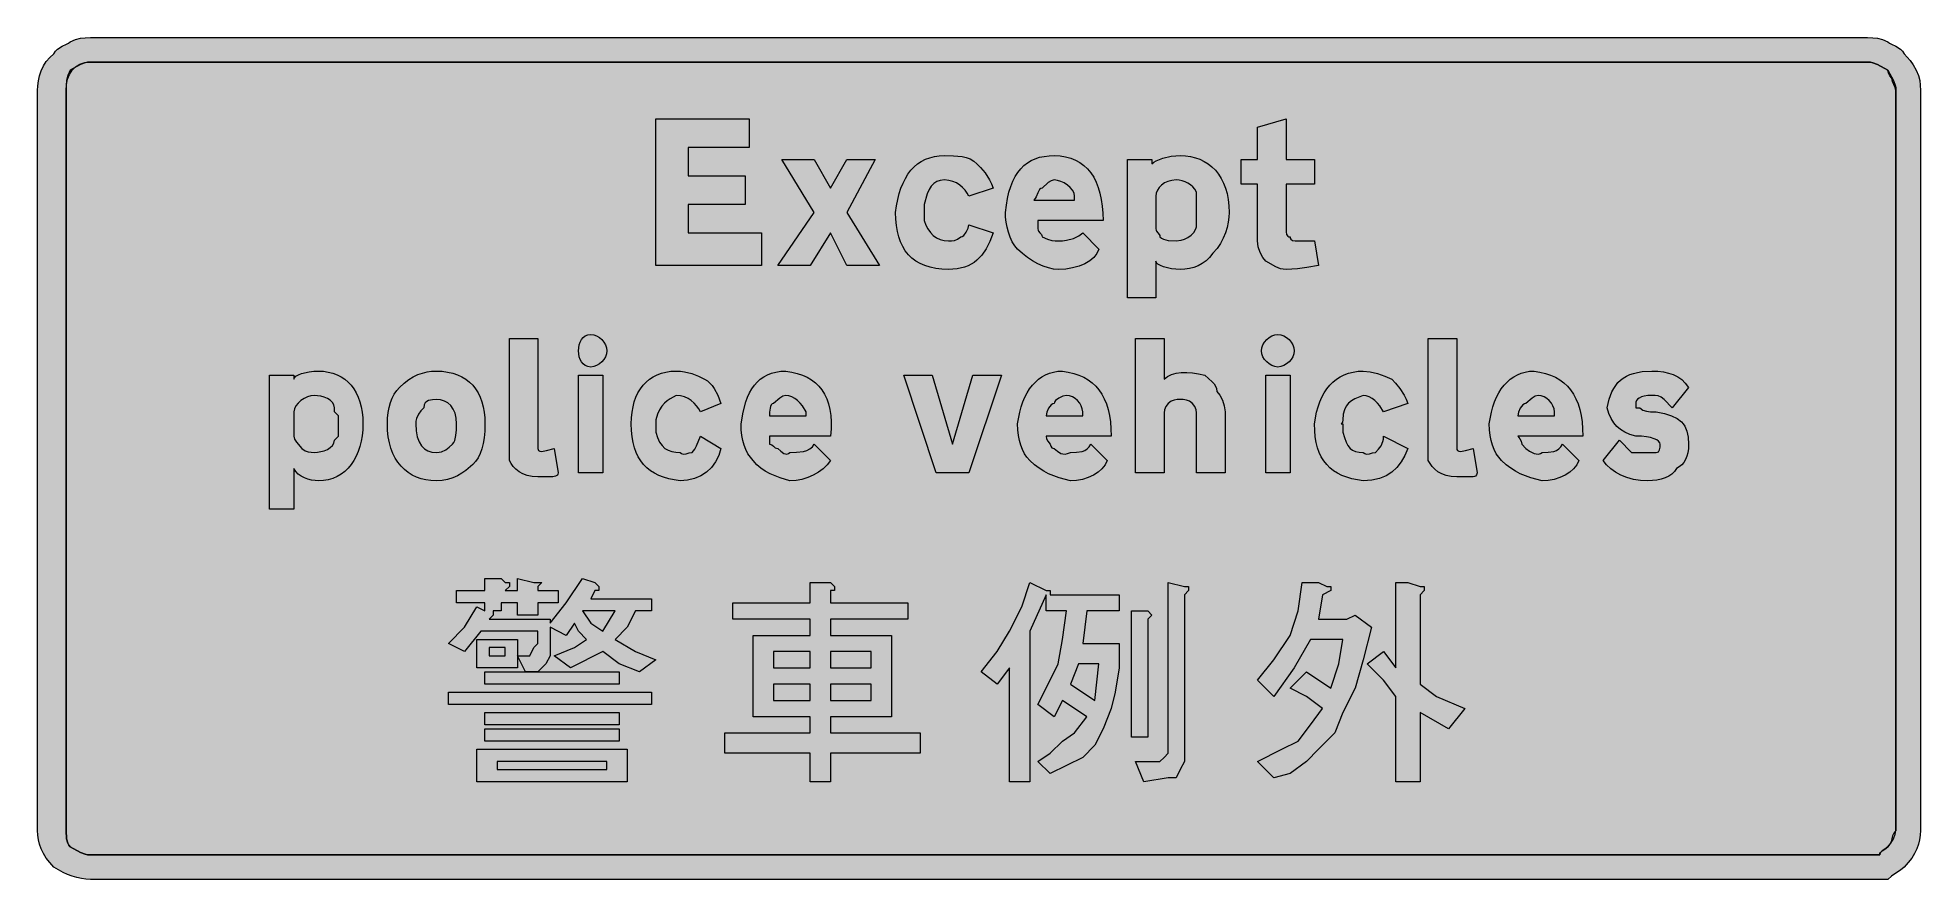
# Model space of a CAD drawing. Header units: metres. Extents: x 6 to 561, y 12 to 260.
import ezdxf

# ---------------------------------------------------------------- set-up
doc = ezdxf.new("R2010")
doc.units = ezdxf.units.M
doc.layers.add('FILL_BLACK_000000', color=7, linetype='Continuous', true_color=0x000000)
doc.layers.add('FILL_WHITE_FFFFFF', color=7, linetype='Continuous', true_color=0xffffff)

msp = doc.modelspace()

# ---------------------------------------------------------------- hatches: boundary and pattern name
at = {"layer": 'FILL_BLACK_000000', "true_color": 0x000000}
h = msp.add_hatch(color=7, dxfattribs=at)
h.dxf.hatch_style = 1
h.paths.add_polyline_path([(547.22, 259.9), (548.61, 259.77), (550, 259.41), (551.61, 258.72), (552.11, 258.32), (552.7, 257.99), (554.01, 257.37), (555.32, 256.53), (555.91, 255.91), (556.41, 255.12), (558.21, 253.17), (559.11, 251.91), (560.01, 250.32), (560.7, 248.71), (561.06, 247.32), (561.19, 245.93), (561.21, 244.32), (561.21, 25.92), (561.15, 24.57), (560.97, 23.22), (560.64, 21.87), (560.16, 20.52), (559.51, 19.17), (558.68, 17.82), (557.65, 16.47), (556.41, 15.12), (555.32, 14.22), (554.01, 13.32), (552.7, 12.42), (551.61, 11.52), (545.61, 11.52), (21.21, 11.52), (19.86, 11.58), (18.51, 11.74), (17.16, 12.03), (15.81, 12.42), (14.46, 12.93), (13.11, 13.54), (10.41, 15.12), (9.17, 16.47), (8.14, 17.82), (7.31, 19.17), (6.66, 20.52), (6.18, 21.87), (5.85, 23.22), (5.67, 24.57), (5.61, 25.92), (5.61, 244.32), (5.67, 245.72), (5.85, 247.19), (6.18, 248.69), (6.66, 250.17), (7.31, 251.6), (8.14, 252.93), (9.17, 254.11), (10.41, 255.12), (10.91, 255.91), (11.5, 256.53), (12.81, 257.37), (14.12, 257.99), (14.71, 258.32), (15.21, 258.72), (16.82, 259.41), (18.21, 259.77), (19.6, 259.9), (21.21, 259.92), (545.61, 259.92), (547.22, 259.9)])
h.paths.add_polyline_path([(19.6, 252.51), (18.21, 251.97), (15.21, 250.32), (14.52, 248.71), (14.16, 247.32), (14.03, 245.93), (14.01, 244.32), (14.01, 25.92), (14.16, 23.52), (14.52, 22.21), (14.81, 21.62), (15.21, 21.12), (18.21, 19.47), (19.6, 18.93), (20.36, 18.77), (21.21, 18.72), (545.61, 18.72), (549.21, 18.72), (549.26, 19.12), (549.42, 19.43), (549.96, 19.92), (550.73, 20.41), (551.61, 21.12), (552.49, 22.21), (553.26, 23.52), (553.8, 24.83), (554.01, 25.92), (554.01, 244.32), (553.82, 245.22), (553.41, 246.12), (553, 247.02), (552.81, 247.92), (552.21, 248.67), (551.8, 249.44), (551.61, 250.32), (548.61, 251.97), (547.22, 252.51), (546.46, 252.67), (545.61, 252.72), (21.21, 252.72), (20.36, 252.67), (19.6, 252.51)], flags=16)
h = msp.add_hatch(color=7, dxfattribs=at)
h.dxf.hatch_style = 1
h.paths.add_polyline_path([(197.61, 202.32), (219.21, 202.32), (219.21, 192.72), (188.01, 192.72), (188.01, 235.92), (215.61, 235.92), (215.61, 227.52), (197.61, 227.52), (197.61, 219.12), (214.41, 219.12), (214.41, 210.72), (197.61, 210.72), (197.61, 202.32)])
h = msp.add_hatch(color=7, dxfattribs=at)
h.dxf.hatch_style = 1
h.paths.add_polyline_path([(382.41, 223.92), (382.41, 216.72), (374.01, 216.72), (374.01, 203.52), (374.03, 202.64), (374.16, 201.87), (374.52, 201.33), (374.81, 201.17), (375.21, 201.12), (375.26, 200.72), (375.42, 200.43), (375.96, 200.07), (376.73, 199.94), (377.61, 199.92), (380.01, 199.92), (382.41, 199.92), (383.61, 192.72), (380.16, 192.12), (377.37, 191.71), (374.01, 191.52), (373.16, 191.57), (372.4, 191.73), (371.01, 192.27), (368.01, 193.92), (367.13, 195.03), (366.36, 196.47), (365.82, 198.14), (365.61, 199.92), (365.61, 216.72), (360.81, 216.72), (360.81, 223.92), (365.61, 223.92), (365.61, 233.52), (374.01, 235.92), (374.01, 223.92), (382.41, 223.92)])
h = msp.add_hatch(color=7, dxfattribs=at)
h.dxf.hatch_style = 1
h.paths.add_polyline_path([(252.81, 223.92), (244.41, 208.32), (254.01, 192.72), (244.41, 192.72), (239.61, 202.32), (233.61, 192.72), (224.01, 192.72), (234.81, 208.32), (225.21, 223.92), (234.81, 223.92), (239.61, 215.52), (244.41, 223.92), (252.81, 223.92)])
h = msp.add_hatch(color=7, dxfattribs=at)
h.dxf.hatch_style = 1
h.paths.add_polyline_path([(275.89, 225.08), (278.46, 224.82), (279.67, 224.53), (280.8, 224.11), (281.86, 223.51), (282.81, 222.72), (283.9, 221.59), (285.21, 220.02), (286.52, 217.99), (287.11, 216.81), (287.61, 215.52), (280.41, 213.12), (279.9, 214.02), (279.28, 214.88), (278.55, 215.69), (277.71, 216.42), (276.75, 217.03), (275.68, 217.51), (274.5, 217.81), (273.21, 217.92), (271.97, 217.81), (270.92, 217.47), (270.05, 216.91), (269.31, 216.12), (268.69, 215.11), (268.15, 213.87), (267.21, 210.72), (267.21, 208.32), (267.21, 207.12), (267.21, 205.92), (267.72, 204.63), (268.33, 203.46), (269.07, 202.44), (269.91, 201.57), (270.87, 200.87), (271.93, 200.35), (273.12, 200.03), (274.41, 199.92), (275.31, 199.94), (276.21, 200.07), (277.11, 200.43), (278.01, 201.12), (278.46, 201.23), (278.89, 201.51), (279.66, 202.47), (280.2, 203.65), (280.41, 204.72), (287.61, 202.32), (286.65, 199.79), (285.55, 197.59), (284.28, 195.74), (282.81, 194.22), (281.99, 193.59), (281.12, 193.04), (280.18, 192.57), (279.17, 192.19), (276.95, 191.69), (274.41, 191.52), (272.46, 191.59), (270.64, 191.8), (268.96, 192.14), (267.42, 192.63), (266.01, 193.24), (264.73, 193.99), (263.58, 194.86), (262.56, 195.87), (261.67, 197), (260.9, 198.26), (260.25, 199.64), (259.73, 201.14), (259.32, 202.76), (259.04, 204.5), (258.87, 206.35), (258.81, 208.32), (259.08, 210.29), (259.43, 212.14), (259.86, 213.88), (260.38, 215.5), (260.99, 217), (261.68, 218.38), (262.45, 219.64), (263.31, 220.77), (264.25, 221.78), (265.28, 222.65), (266.39, 223.4), (267.58, 224.01), (268.86, 224.5), (270.23, 224.84), (271.68, 225.05), (273.21, 225.12), (275.89, 225.08)])
h = msp.add_hatch(color=7, dxfattribs=at)
h.dxf.hatch_style = 1
h.paths.add_polyline_path([(300.81, 203.52), (300.86, 203.12), (301, 202.81), (301.41, 202.32), (301.82, 201.83), (301.96, 201.52), (302.01, 201.12), (303.6, 200.43), (304.86, 200.07), (305.89, 199.94), (306.81, 199.92), (308.1, 199.97), (309.28, 200.13), (311.31, 200.67), (312.88, 201.44), (314.01, 202.32), (318.81, 197.52), (318.2, 196.23), (317.27, 195.06), (316.07, 194.04), (314.61, 193.17), (312.93, 192.47), (311.05, 191.95), (309, 191.63), (306.81, 191.52), (305.41, 191.63), (303.92, 191.95), (302.38, 192.47), (300.81, 193.17), (299.24, 194.04), (297.7, 195.06), (296.21, 196.23), (294.81, 197.52), (293.97, 198.53), (293.23, 199.71), (292.62, 201.04), (292.11, 202.47), (291.72, 203.95), (291.43, 205.45), (291.27, 206.92), (291.21, 208.32), (291.48, 210.49), (291.83, 212.49), (292.26, 214.33), (292.78, 216.01), (293.39, 217.53), (294.08, 218.91), (294.85, 220.14), (295.71, 221.22), (296.65, 222.16), (297.68, 222.97), (298.79, 223.64), (299.98, 224.18), (301.26, 224.6), (302.63, 224.89), (304.08, 225.06), (305.61, 225.12), (307.35, 225.04), (308.98, 224.79), (310.5, 224.38), (311.91, 223.81), (313.2, 223.08), (314.38, 222.21), (315.45, 221.19), (316.41, 220.02), (317.25, 218.71), (317.98, 217.27), (318.6, 215.69), (319.11, 213.98), (319.5, 212.15), (319.78, 210.19), (319.95, 208.11), (320.01, 205.92), (300.81, 205.92), (300.81, 203.52)])
h.paths.add_polyline_path([(311.61, 213.12), (311.45, 214.02), (311.01, 214.88), (310.34, 215.69), (309.51, 216.42), (308.56, 217.03), (307.56, 217.51), (306.56, 217.81), (305.61, 217.92), (304.71, 217.71), (303.81, 217.17), (302.01, 215.52), (301.61, 215.41), (301.3, 215.13), (300.81, 214.17), (300.32, 212.99), (300.01, 212.42), (299.61, 211.92), (311.61, 211.92), (311.61, 213.12)], flags=16)
h = msp.add_hatch(color=7, dxfattribs=at)
h.dxf.hatch_style = 1
h.paths.add_polyline_path([(356.97, 205.43), (356.64, 203.89), (356.16, 202.32), (355.51, 200.75), (354.68, 199.21), (353.65, 197.72), (352.41, 196.32), (351.46, 195.08), (350.4, 194.05), (349.27, 193.22), (348.06, 192.57), (346.8, 192.09), (345.49, 191.76), (344.16, 191.58), (342.81, 191.52), (341.47, 191.57), (340.17, 191.73), (337.86, 192.27), (336.94, 192.63), (336.23, 193.04), (335.77, 193.47), (335.61, 193.92), (335.61, 183.12), (327.21, 183.12), (327.21, 223.92), (334.41, 223.92), (334.41, 222.72), (334.97, 223.17), (335.72, 223.6), (337.71, 224.37), (340.15, 224.91), (341.46, 225.07), (342.81, 225.12), (344.36, 225.05), (345.84, 224.84), (347.26, 224.5), (348.6, 224.01), (349.87, 223.4), (351.06, 222.65), (352.16, 221.78), (353.16, 220.77), (354.07, 219.64), (354.87, 218.38), (355.56, 217), (356.14, 215.5), (356.6, 213.88), (356.94, 212.14), (357.14, 210.29), (357.21, 208.32), (357.15, 206.92), (356.97, 205.43)])
h.paths.add_polyline_path([(344.04, 200.49), (345.06, 200.97), (346.03, 201.62), (346.84, 202.45), (347.4, 203.48), (347.56, 204.07), (347.61, 204.72), (347.61, 205.92), (347.61, 211.92), (347.61, 213.12), (347.61, 214.32), (347.11, 215.16), (346.5, 215.89), (345.82, 216.51), (345.06, 217.02), (344.25, 217.41), (343.39, 217.69), (342.51, 217.86), (341.61, 217.92), (340.32, 217.81), (339.15, 217.51), (338.13, 217.03), (337.26, 216.42), (336.56, 215.69), (336.04, 214.88), (335.72, 214.02), (335.61, 213.12), (335.61, 204.72), (335.61, 203.52), (335.66, 203.12), (335.8, 202.81), (336.21, 202.32), (336.62, 201.83), (336.76, 201.52), (336.81, 201.12), (337.31, 200.72), (337.9, 200.43), (339.21, 200.07), (341.61, 199.92), (343.05, 200.16), (344.04, 200.49)], flags=16)
h = msp.add_hatch(color=7, dxfattribs=at)
h.dxf.hatch_style = 1
h.paths.add_polyline_path([(173.5, 166.62), (173.2, 165.76), (172.72, 164.95), (172.11, 164.22), (171.38, 163.61), (170.57, 163.13), (169.71, 162.83), (168.81, 162.72), (167.97, 162.83), (167.23, 163.13), (166.62, 163.61), (166.11, 164.22), (165.72, 164.95), (165.43, 165.76), (165.27, 166.62), (165.21, 167.52), (165.27, 168.42), (165.43, 169.28), (165.72, 170.09), (166.11, 170.82), (166.62, 171.43), (167.23, 171.91), (167.97, 172.21), (168.81, 172.32), (169.71, 172.21), (170.57, 171.91), (171.38, 171.43), (172.11, 170.82), (172.72, 170.09), (173.2, 169.28), (173.5, 168.42), (173.61, 167.52), (173.5, 166.62)])
h = msp.add_hatch(color=7, dxfattribs=at)
h.dxf.hatch_style = 1
h.paths.add_polyline_path([(376.3, 166.62), (376, 165.76), (375.52, 164.95), (374.91, 164.22), (374.18, 163.61), (373.37, 163.13), (372.51, 162.83), (371.61, 162.72), (370.71, 162.83), (369.85, 163.13), (369.04, 163.61), (368.31, 164.22), (367.7, 164.95), (367.22, 165.76), (366.92, 166.62), (366.81, 167.52), (366.92, 168.42), (367.22, 169.28), (367.7, 170.09), (368.31, 170.82), (369.04, 171.43), (369.85, 171.91), (370.71, 172.21), (371.61, 172.32), (372.51, 172.21), (373.37, 171.91), (374.18, 171.43), (374.91, 170.82), (375.52, 170.09), (376, 169.28), (376.3, 168.42), (376.41, 167.52), (376.3, 166.62)])
h = msp.add_hatch(color=7, dxfattribs=at)
h.dxf.hatch_style = 1
h.paths.add_polyline_path([(153.21, 139.92), (153.21, 138.72), (153.27, 138.33), (153.45, 138.04), (153.78, 137.88), (154.26, 137.82), (155.74, 138.04), (158.01, 138.72), (159.21, 131.52), (159.16, 131.12), (159, 130.83), (158.46, 130.47), (157.69, 130.34), (156.81, 130.32), (153.21, 130.32), (151.52, 130.43), (150.04, 130.73), (148.76, 131.21), (147.66, 131.82), (146.73, 132.55), (145.95, 133.36), (145.32, 134.22), (144.81, 135.12), (144.81, 136.32), (144.81, 137.52), (144.81, 171.12), (153.21, 171.12), (153.21, 139.92)])
h = msp.add_hatch(color=7, dxfattribs=at)
h.dxf.hatch_style = 1
h.paths.add_polyline_path([(339.02, 159.91), (340.22, 160.49), (341.6, 160.87), (343.11, 161.07), (344.74, 161.1), (346.45, 160.98), (348.21, 160.71), (350.01, 160.32), (352.26, 158.37), (352.79, 157.78), (353.22, 157.11), (353.5, 156.37), (353.61, 155.52), (354.49, 154.41), (355.26, 152.97), (355.8, 151.3), (356.01, 149.52), (356.01, 131.52), (347.61, 131.52), (347.61, 148.32), (347.59, 149.22), (347.46, 150.12), (347.1, 151.02), (346.41, 151.92), (345.51, 152.61), (344.61, 152.97), (343.71, 153.1), (342.81, 153.12), (341.91, 153.1), (341.01, 152.97), (340.11, 152.61), (339.21, 151.92), (338.52, 151.02), (338.16, 150.12), (338.03, 149.22), (338.01, 148.32), (338.01, 131.52), (329.61, 131.52), (329.61, 171.12), (338.01, 171.12), (338.01, 159.12), (339.02, 159.91)])
h = msp.add_hatch(color=7, dxfattribs=at)
h.dxf.hatch_style = 1
h.paths.add_polyline_path([(424.41, 139.92), (424.41, 138.72), (424.47, 138.33), (424.65, 138.04), (424.98, 137.88), (425.46, 137.82), (426.94, 138.04), (429.21, 138.72), (430.41, 131.52), (430.26, 130.92), (429.9, 130.51), (429.61, 130.37), (429.21, 130.32), (428.01, 130.32), (424.41, 130.32), (422.72, 130.43), (421.24, 130.73), (419.96, 131.21), (418.86, 131.82), (417.93, 132.55), (417.15, 133.36), (416.52, 134.22), (416.01, 135.12), (416.01, 136.32), (416.01, 137.52), (416.01, 171.12), (424.41, 171.12), (424.41, 139.92)])
h = msp.add_hatch(color=7, dxfattribs=at)
h.dxf.hatch_style = 1
h.paths.add_polyline_path([(101.39, 142.44), (101.11, 140.8), (100.73, 139.24), (100.24, 137.77), (99.65, 136.39), (98.95, 135.1), (98.16, 133.92), (97.27, 132.85), (96.28, 131.9), (95.19, 131.08), (94.02, 130.39), (92.75, 129.85), (91.39, 129.45), (89.94, 129.2), (88.41, 129.12), (87.46, 129.18), (86.44, 129.34), (85.39, 129.63), (84.36, 130.02), (83.38, 130.53), (82.5, 131.14), (81.77, 131.88), (81.21, 132.72), (81.21, 120.72), (74.01, 120.72), (74.01, 160.32), (81.21, 160.32), (81.21, 159.12), (81.37, 159.57), (81.83, 160), (82.54, 160.41), (83.46, 160.77), (85.77, 161.31), (87.07, 161.47), (88.41, 161.52), (89.94, 161.45), (91.39, 161.24), (92.75, 160.9), (94.02, 160.43), (95.19, 159.84), (96.28, 159.12), (97.27, 158.28), (98.16, 157.32), (98.95, 156.25), (99.65, 155.07), (100.24, 153.79), (100.73, 152.41), (101.11, 150.92), (101.39, 149.35), (101.55, 147.68), (101.61, 145.92), (101.55, 144.15), (101.39, 142.44)])
h.paths.add_polyline_path([(89.16, 137.74), (90.16, 138.03), (91.11, 138.42), (91.94, 138.93), (92.61, 139.54), (93.05, 140.28), (93.21, 141.12), (94.41, 142.32), (94.41, 148.32), (93.21, 149.52), (93.21, 150.72), (93.05, 151.56), (92.61, 152.29), (91.94, 152.91), (91.11, 153.42), (90.16, 153.81), (89.16, 154.09), (88.16, 154.26), (87.21, 154.32), (86.26, 154.21), (85.26, 153.91), (84.26, 153.43), (83.31, 152.82), (82.48, 152.09), (81.81, 151.28), (81.37, 150.42), (81.21, 149.52), (81.21, 142.32), (81.42, 141.42), (81.96, 140.52), (83.61, 138.72), (84.51, 138.03), (85.41, 137.67), (86.31, 137.54), (87.21, 137.52), (88.16, 137.58), (89.16, 137.74)], flags=16)
h = msp.add_hatch(color=7, dxfattribs=at)
h.dxf.hatch_style = 1
h.paths.add_polyline_path([(137.38, 141.85), (137.1, 140.12), (136.71, 138.57), (136.2, 137.19), (135.58, 135.96), (134.85, 134.88), (134.01, 133.92), (131.98, 132.16), (130.8, 131.35), (129.51, 130.62), (128.1, 130.01), (126.58, 129.53), (124.95, 129.23), (123.21, 129.12), (121.66, 129.19), (120.18, 129.4), (118.76, 129.74), (117.42, 130.23), (116.15, 130.84), (114.96, 131.59), (113.86, 132.46), (112.86, 133.47), (111.95, 134.6), (111.15, 135.86), (110.46, 137.24), (109.88, 138.74), (109.42, 140.36), (109.08, 142.1), (108.88, 143.95), (108.81, 145.92), (108.87, 147.66), (109.03, 149.29), (109.32, 150.81), (109.71, 152.22), (110.22, 153.51), (110.83, 154.69), (111.57, 155.76), (112.41, 156.72), (113.76, 157.96), (115.11, 158.99), (116.46, 159.82), (117.81, 160.47), (119.16, 160.95), (120.51, 161.28), (121.86, 161.46), (123.21, 161.52), (124.95, 161.45), (126.58, 161.24), (128.1, 160.9), (129.51, 160.43), (130.8, 159.84), (131.98, 159.12), (133.05, 158.28), (134.01, 157.32), (134.85, 156.25), (135.58, 155.07), (136.2, 153.79), (136.71, 152.41), (137.1, 150.92), (137.38, 149.35), (137.55, 147.68), (137.61, 145.92), (137.55, 143.78), (137.38, 141.85)])
h.paths.add_polyline_path([(128.78, 149.07), (128.26, 150.31), (127.56, 151.32), (126.69, 152.11), (125.67, 152.67), (124.5, 153.01), (123.21, 153.12), (122.14, 153.08), (120.96, 152.82), (120.43, 152.53), (120, 152.11), (119.72, 151.51), (119.61, 150.72), (118.73, 149.8), (117.96, 148.77), (117.42, 147.51), (117.26, 146.77), (117.21, 145.92), (117.32, 143.84), (117.64, 142.08), (118.16, 140.63), (118.86, 139.47), (119.73, 138.6), (120.75, 137.99), (121.92, 137.63), (123.21, 137.52), (124.06, 137.57), (124.8, 137.73), (126.06, 138.27), (127.09, 139.04), (128.01, 139.92), (128.41, 140.42), (128.7, 141.03), (129.06, 142.47), (129.19, 144.14), (129.21, 145.92), (129.1, 147.61), (128.78, 149.07)], flags=16)
h = msp.add_hatch(color=7, dxfattribs=at)
h.dxf.hatch_style = 1
h.paths.add_polyline_path([(195.31, 161.47), (196.5, 161.31), (198.66, 160.77), (200.59, 160), (202.41, 159.12), (203.26, 158.61), (204, 157.99), (204.67, 157.26), (205.26, 156.42), (206.29, 154.39), (207.21, 151.92), (201.21, 149.52), (200.7, 150.42), (200.08, 151.28), (199.35, 152.09), (198.51, 152.82), (197.55, 153.43), (196.48, 153.91), (195.3, 154.21), (194.01, 154.32), (192.23, 153.36), (191.37, 152.78), (190.56, 152.07), (189.8, 151.19), (189.12, 150.1), (188.51, 148.76), (188.01, 147.12), (188.01, 145.92), (188.01, 143.52), (188.52, 141.88), (189.13, 140.56), (189.87, 139.51), (190.71, 138.72), (191.67, 138.15), (192.73, 137.78), (193.92, 137.58), (195.21, 137.52), (195.66, 137.18), (196.11, 137.01), (197.01, 137.07), (197.91, 137.35), (198.81, 137.52), (199.52, 138.44), (200.01, 139.47), (201.21, 142.32), (207.21, 138.72), (206.6, 136.58), (205.67, 134.69), (204.47, 133.05), (203.01, 131.67), (201.33, 130.58), (199.45, 129.78), (197.4, 129.29), (195.21, 129.12), (193.47, 129.39), (191.83, 129.74), (190.32, 130.19), (188.91, 130.73), (187.62, 131.37), (186.43, 132.12), (185.37, 132.96), (184.41, 133.92), (183.57, 134.99), (182.83, 136.17), (182.22, 137.48), (181.71, 138.91), (181.32, 140.46), (181.03, 142.15), (180.87, 143.96), (180.81, 145.92), (180.87, 147.68), (181.03, 149.35), (181.31, 150.92), (181.69, 152.41), (182.18, 153.79), (182.77, 155.07), (183.47, 156.25), (184.26, 157.32), (185.15, 158.28), (186.14, 159.12), (187.23, 159.84), (188.4, 160.43), (189.67, 160.9), (191.03, 161.24), (192.48, 161.45), (194.01, 161.52), (195.31, 161.47)])
h = msp.add_hatch(color=7, dxfattribs=at)
h.dxf.hatch_style = 1
h.paths.add_polyline_path([(221.61, 139.92), (222.01, 139.87), (222.32, 139.73), (222.81, 139.32), (223.3, 138.91), (223.61, 138.77), (224.01, 138.72), (224.91, 137.86), (225.81, 137.22), (226.26, 137.06), (226.71, 137.03), (227.16, 137.18), (227.61, 137.52), (229.58, 137.56), (231.66, 137.82), (232.64, 138.11), (233.52, 138.53), (234.25, 139.13), (234.81, 139.92), (239.61, 135.12), (238.6, 133.83), (237.4, 132.66), (236.02, 131.64), (234.51, 130.77), (232.88, 130.07), (231.17, 129.55), (229.41, 129.23), (227.61, 129.12), (224.74, 130.06), (221.76, 131.22), (220.33, 131.96), (219, 132.83), (217.82, 133.88), (216.81, 135.12), (215.97, 136.08), (215.23, 137.14), (214.62, 138.33), (214.11, 139.62), (213.72, 141.03), (213.43, 142.54), (213.27, 144.18), (213.21, 145.92), (213.78, 149.35), (214.6, 152.41), (215.11, 153.79), (215.7, 155.07), (216.36, 156.25), (217.11, 157.32), (217.94, 158.28), (218.86, 159.12), (219.87, 159.84), (220.97, 160.43), (222.18, 160.9), (223.48, 161.24), (224.89, 161.45), (226.41, 161.52), (228.15, 161.24), (229.78, 160.84), (231.3, 160.33), (232.69, 159.7), (233.97, 158.95), (235.12, 158.08), (236.15, 157.09), (237.06, 155.97), (237.84, 154.73), (238.49, 153.35), (239.01, 151.85), (239.4, 150.21), (239.66, 148.45), (239.78, 146.54), (239.76, 144.5), (239.61, 142.32), (221.61, 142.32), (221.61, 139.92)])
h.paths.add_polyline_path([(232.41, 149.52), (231.3, 151.28), (230.62, 152.09), (229.86, 152.82), (229.05, 153.43), (228.19, 153.91), (227.31, 154.21), (226.41, 154.32), (225.51, 154.11), (224.61, 153.57), (222.81, 151.92), (222.41, 151.81), (222.12, 151.53), (221.9, 151.1), (221.76, 150.57), (221.63, 149.39), (221.61, 148.32), (232.41, 148.32), (232.41, 149.52)], flags=16)
h = msp.add_hatch(color=7, dxfattribs=at)
h.dxf.hatch_style = 1
h.paths.add_polyline_path([(303.36, 141.57), (303.72, 140.8), (304.41, 139.92), (304.56, 139.32), (304.92, 138.91), (305.21, 138.77), (305.61, 138.72), (306.53, 137.86), (307.56, 137.22), (308.15, 137.06), (308.82, 137.03), (309.56, 137.18), (310.41, 137.52), (312.19, 137.56), (313.86, 137.82), (314.62, 138.11), (315.3, 138.53), (315.91, 139.13), (316.41, 139.92), (321.21, 135.12), (320.6, 133.83), (319.69, 132.66), (318.53, 131.64), (317.16, 130.77), (315.62, 130.07), (313.95, 129.55), (312.2, 129.23), (310.41, 129.12), (307.02, 130.06), (305.45, 130.6), (303.96, 131.22), (302.52, 131.96), (301.13, 132.83), (299.76, 133.88), (298.41, 135.12), (297.57, 136.08), (296.83, 137.14), (296.22, 138.33), (295.71, 139.62), (295.32, 141.03), (295.03, 142.54), (294.87, 144.18), (294.81, 145.92), (295.43, 149.35), (295.86, 150.92), (296.37, 152.41), (296.95, 153.79), (297.62, 155.07), (298.35, 156.25), (299.16, 157.32), (300.04, 158.28), (300.99, 159.12), (302, 159.84), (303.08, 160.43), (304.22, 160.9), (305.42, 161.24), (306.69, 161.45), (308.01, 161.52), (309.75, 161.24), (311.38, 160.84), (312.9, 160.33), (314.31, 159.7), (315.6, 158.95), (316.78, 158.08), (317.85, 157.09), (318.81, 155.97), (319.65, 154.73), (320.38, 153.35), (321, 151.85), (321.51, 150.21), (321.9, 148.45), (322.18, 146.54), (322.35, 144.5), (322.41, 142.32), (303.21, 142.32), (303.36, 141.57)])
h.paths.add_polyline_path([(314.01, 149.52), (313.9, 150.42), (313.6, 151.28), (313.12, 152.09), (312.51, 152.82), (311.78, 153.43), (310.97, 153.91), (310.11, 154.21), (309.21, 154.32), (308.14, 154.11), (306.96, 153.57), (306, 152.8), (305.72, 152.37), (305.61, 151.92), (305.16, 151.81), (304.73, 151.53), (303.96, 150.57), (303.42, 149.39), (303.21, 148.32), (314.01, 148.32), (314.01, 149.52)], flags=16)
h = msp.add_hatch(color=7, dxfattribs=at)
h.dxf.hatch_style = 1
h.paths.add_polyline_path([(398.8, 161.31), (401.01, 160.77), (403.22, 160), (405.21, 159.12), (406.3, 157.99), (407.61, 156.42), (408.92, 154.39), (409.51, 153.21), (410.01, 151.92), (402.81, 149.52), (401.7, 151.28), (401.02, 152.09), (400.26, 152.82), (399.45, 153.43), (398.59, 153.91), (397.71, 154.21), (396.81, 154.32), (394.35, 153.36), (393.33, 152.78), (392.46, 152.07), (391.76, 151.19), (391.24, 150.1), (390.92, 148.76), (390.81, 147.12), (390.64, 146.43), (390.36, 146.07), (390.3, 145.94), (390.81, 145.92), (390.81, 143.52), (391.26, 141.88), (391.75, 140.56), (392.29, 139.51), (392.91, 138.72), (393.65, 138.15), (394.52, 137.78), (395.57, 137.58), (396.81, 137.52), (397.26, 137.18), (397.71, 137.01), (398.61, 137.07), (399.51, 137.35), (400.41, 137.52), (401.29, 138.44), (402.06, 139.47), (402.6, 140.73), (402.76, 141.47), (402.81, 142.32), (410.01, 138.72), (409.05, 136.58), (407.95, 134.69), (406.68, 133.05), (405.21, 131.67), (403.52, 130.58), (401.57, 129.78), (399.35, 129.29), (396.81, 129.12), (395.07, 129.39), (393.43, 129.74), (391.92, 130.19), (390.51, 130.73), (389.22, 131.37), (388.03, 132.12), (386.97, 132.96), (386.01, 133.92), (385.17, 134.99), (384.43, 136.17), (383.82, 137.48), (383.31, 138.91), (382.92, 140.46), (382.63, 142.15), (382.47, 143.96), (382.41, 145.92), (383.03, 149.35), (383.46, 150.92), (383.98, 152.41), (384.59, 153.79), (385.28, 155.07), (386.05, 156.25), (386.91, 157.32), (387.85, 158.28), (388.88, 159.12), (389.99, 159.84), (391.18, 160.43), (392.46, 160.9), (393.83, 161.24), (395.28, 161.45), (396.81, 161.52), (398.8, 161.31)])
h = msp.add_hatch(color=7, dxfattribs=at)
h.dxf.hatch_style = 1
h.paths.add_polyline_path([(443.01, 141.57), (443.42, 140.8), (443.61, 139.92), (444.81, 138.72), (445.9, 137.86), (447.21, 137.22), (447.88, 137.06), (448.52, 137.03), (449.11, 137.18), (449.61, 137.52), (451.39, 137.56), (453.06, 137.82), (453.82, 138.11), (454.5, 138.53), (455.11, 139.13), (455.61, 139.92), (460.41, 135.12), (459.8, 133.83), (458.89, 132.66), (457.73, 131.64), (456.36, 130.77), (454.82, 130.07), (453.15, 129.55), (451.4, 129.23), (449.61, 129.12), (446.22, 130.06), (444.65, 130.6), (443.16, 131.22), (441.72, 131.96), (440.33, 132.83), (438.96, 133.88), (437.61, 135.12), (436.77, 136.08), (436.03, 137.14), (435.42, 138.33), (434.91, 139.62), (434.52, 141.03), (434.23, 142.54), (434.07, 144.18), (434.01, 145.92), (434.63, 149.35), (435.06, 150.92), (435.57, 152.41), (436.15, 153.79), (436.82, 155.07), (437.55, 156.25), (438.36, 157.32), (439.24, 158.28), (440.19, 159.12), (441.2, 159.84), (442.28, 160.43), (443.42, 160.9), (444.62, 161.24), (445.89, 161.45), (447.21, 161.52), (448.95, 161.24), (450.58, 160.84), (452.1, 160.33), (453.51, 159.7), (454.8, 158.95), (455.98, 158.08), (457.05, 157.09), (458.01, 155.97), (458.85, 154.73), (459.58, 153.35), (460.2, 151.85), (460.71, 150.21), (461.1, 148.45), (461.38, 146.54), (461.55, 144.5), (461.61, 142.32), (442.41, 142.32), (443.01, 141.57)])
h.paths.add_polyline_path([(453.21, 149.52), (453.1, 150.42), (452.8, 151.28), (452.32, 152.09), (451.71, 152.82), (450.98, 153.43), (450.17, 153.91), (449.31, 154.21), (448.41, 154.32), (447.51, 154.11), (446.61, 153.57), (444.81, 151.92), (444.36, 151.81), (443.93, 151.53), (443.16, 150.57), (442.62, 149.39), (442.41, 148.32), (453.21, 148.32), (453.21, 149.52)], flags=16)
h = msp.add_hatch(color=7, dxfattribs=at)
h.dxf.hatch_style = 1
h.paths.add_polyline_path([(492.75, 138.63), (492.58, 137.44), (492.3, 136.38), (491.91, 135.42), (491.4, 134.58), (490.78, 133.84), (490.05, 133.23), (489.21, 132.72), (488.65, 131.88), (487.9, 131.14), (486.97, 130.53), (485.91, 130.02), (484.73, 129.63), (483.47, 129.34), (482.16, 129.18), (480.81, 129.12), (478.62, 129.23), (476.55, 129.55), (474.63, 130.07), (472.86, 130.77), (471.26, 131.64), (469.84, 132.66), (468.62, 133.83), (467.61, 135.12), (472.41, 141.12), (476.01, 137.52), (480.81, 137.52), (483.21, 137.52), (483.61, 137.57), (483.9, 137.73), (484.26, 138.27), (484.39, 139.04), (484.41, 139.92), (484.3, 140.37), (483.96, 140.8), (483.4, 141.21), (482.61, 141.57), (481.6, 141.88), (480.36, 142.11), (478.9, 142.27), (477.21, 142.32), (475.52, 142.83), (474.04, 143.46), (472.76, 144.24), (471.66, 145.17), (470.73, 146.27), (469.95, 147.55), (469.32, 149.03), (468.81, 150.72), (469.38, 153.25), (470.2, 155.44), (470.71, 156.42), (471.3, 157.3), (471.96, 158.1), (472.71, 158.82), (473.54, 159.45), (474.46, 160), (475.47, 160.47), (476.57, 160.84), (477.78, 161.14), (479.08, 161.35), (482.01, 161.52), (483.75, 161.46), (485.38, 161.28), (486.9, 160.95), (488.31, 160.47), (489.6, 159.82), (490.78, 158.99), (491.85, 157.96), (492.81, 156.72), (488.01, 150.72), (485.61, 153.12), (484.71, 153.81), (483.81, 154.17), (482.91, 154.3), (482.01, 154.32), (480.77, 154.27), (479.74, 154.11), (478.91, 153.88), (478.26, 153.57), (477.78, 153.21), (477.45, 152.8), (477.27, 152.37), (477.21, 151.92), (477.21, 150.72), (478.41, 150.72), (479.33, 150.03), (480.36, 149.67), (481.62, 149.54), (483.21, 149.52), (485.69, 149.01), (487.75, 148.36), (489.41, 147.54), (490.71, 146.52), (491.23, 145.93), (491.67, 145.28), (492.32, 143.78), (492.69, 142.01), (492.81, 139.92), (492.75, 138.63)])
h = msp.add_hatch(color=7, dxfattribs=at)
h.dxf.hatch_style = 1
h.paths.add_polyline_path([(165.21, 131.52), (165.21, 160.32), (172.41, 160.32), (172.41, 131.52), (165.21, 131.52)])
h = msp.add_hatch(color=7, dxfattribs=at)
h.dxf.hatch_style = 1
h.paths.add_polyline_path([(261.21, 160.32), (269.61, 160.32), (275.61, 139.92), (281.61, 160.32), (290.01, 160.32), (280.41, 131.52), (275.61, 131.52), (270.81, 131.52), (261.21, 160.32)])
h = msp.add_hatch(color=7, dxfattribs=at)
h.dxf.hatch_style = 1
h.paths.add_polyline_path([(368.01, 131.52), (368.01, 160.32), (375.21, 160.32), (375.21, 131.52), (368.01, 131.52)])
h = msp.add_hatch(color=7, dxfattribs=at)
h.dxf.hatch_style = 1
h.paths.add_polyline_path([(156.81, 88.32), (156.81, 87.12), (161.61, 93.12), (166.41, 100.32), (170.01, 99.12), (171.21, 97.92), (171.21, 96.72), (170.01, 96.72), (168.81, 94.32), (186.81, 94.32), (186.81, 90.72), (182.01, 90.72), (179.61, 85.92), (176.01, 82.32), (182.01, 78.72), (188.01, 76.32), (183.21, 72.72), (177.21, 75.12), (172.41, 78.72), (162.81, 73.92), (158.01, 77.52), (164.01, 79.92), (167.61, 82.32), (165.21, 84.72), (164.01, 87.12), (161.61, 83.52), (156.81, 85.92), (156.81, 82.32), (156.81, 79.92), (156.81, 77.52), (155.61, 75.12), (154.41, 73.92), (153.21, 72.72), (152.01, 72.72), (149.61, 72.72), (147.21, 77.52), (149.61, 77.52), (150.81, 77.52), (152.01, 79.92), (153.21, 81.12), (153.21, 84.72), (136.41, 84.72), (131.61, 78.72), (126.81, 81.12), (131.61, 85.92), (135.21, 91.92), (137.61, 90.72), (137.61, 93.12), (129.21, 93.12), (129.21, 96.72), (137.61, 96.72), (137.61, 100.32), (142.41, 100.32), (143.61, 99.12), (144.81, 99.12), (144.81, 97.92), (143.61, 96.72), (147.21, 96.72), (147.21, 100.32), (152.01, 99.12), (153.21, 99.12), (154.41, 99.12), (153.21, 97.92), (153.21, 96.72), (159.21, 96.72), (159.21, 93.12), (153.21, 93.12), (153.21, 89.52), (147.21, 89.52), (147.21, 93.12), (142.41, 93.12), (142.41, 90.72), (140.01, 90.72), (140.01, 89.52), (138.81, 88.32), (156.81, 88.32)])
h.paths.add_polyline_path([(172.41, 84.72), (176.01, 90.72), (166.41, 90.72), (168.81, 87.12), (172.41, 84.72)], flags=16)
h = msp.add_hatch(color=7, dxfattribs=at)
h.dxf.hatch_style = 1
h.paths.add_polyline_path([(240.81, 96.72), (239.61, 96.72), (239.61, 93.12), (262.41, 93.12), (262.41, 88.32), (239.61, 88.32), (239.61, 83.52), (257.61, 83.52), (257.61, 59.52), (239.61, 59.52), (239.61, 54.72), (266.01, 54.72), (266.01, 48.72), (239.61, 48.72), (239.61, 40.32), (233.61, 40.32), (233.61, 48.72), (208.41, 48.72), (208.41, 54.72), (233.61, 54.72), (233.61, 59.52), (216.81, 59.52), (216.81, 83.52), (233.61, 83.52), (233.61, 88.32), (210.81, 88.32), (210.81, 93.12), (233.61, 93.12), (233.61, 99.12), (239.61, 99.12), (240.81, 97.92), (240.81, 96.72)])
h.paths.add_polyline_path([(233.61, 73.92), (233.61, 78.72), (222.81, 78.72), (222.81, 73.92), (233.61, 73.92)], flags=16)
h.paths.add_polyline_path([(222.81, 64.32), (233.61, 64.32), (233.61, 69.12), (222.81, 69.12), (222.81, 64.32)], flags=16)
h.paths.add_polyline_path([(239.61, 78.72), (239.61, 73.92), (251.61, 73.92), (251.61, 78.72), (239.61, 78.72)], flags=16)
h.paths.add_polyline_path([(251.61, 69.12), (239.61, 69.12), (239.61, 64.32), (251.61, 64.32), (251.61, 69.12)], flags=16)
h = msp.add_hatch(color=7, dxfattribs=at)
h.dxf.hatch_style = 1
h.paths.add_polyline_path([(292.41, 84.72), (296.01, 91.92), (298.41, 99.12), (303.21, 96.72), (304.41, 96.72), (304.41, 95.52), (324.81, 95.52), (324.81, 90.72), (315.21, 90.72), (314.01, 81.12), (324.81, 81.12), (324.81, 73.92), (323.61, 66.72), (322.41, 61.92), (320.01, 55.92), (317.61, 51.12), (314.01, 47.52), (309.21, 45.12), (304.41, 42.72), (300.81, 46.32), (304.41, 48.72), (308.01, 52.32), (311.61, 54.72), (315.21, 59.52), (308.01, 64.32), (305.61, 59.52), (300.81, 63.12), (303.21, 67.92), (306.81, 75.12), (308.01, 82.32), (309.21, 90.72), (303.21, 90.72), (303.21, 95.52), (298.41, 84.72), (298.41, 40.32), (292.41, 40.32), (292.41, 73.92), (288.81, 69.12), (284.01, 72.72), (288.81, 78.72), (292.41, 84.72)])
h.paths.add_polyline_path([(317.61, 64.32), (318.81, 75.12), (312.81, 75.12), (310.41, 69.12), (317.61, 64.32)], flags=16)
h = msp.add_hatch(color=7, dxfattribs=at)
h.dxf.hatch_style = 1
h.paths.add_polyline_path([(344.01, 97.92), (345.21, 97.92), (345.21, 96.72), (344.01, 95.52), (344.01, 48.72), (344.01, 46.32), (342.81, 43.92), (341.61, 41.52), (339.21, 41.52), (332.01, 40.32), (329.61, 46.32), (335.61, 46.32), (336.81, 46.32), (338.01, 47.52), (339.21, 48.72), (339.21, 51.12), (339.21, 99.12), (344.01, 97.92)])
h = msp.add_hatch(color=7, dxfattribs=at)
h.dxf.hatch_style = 1
h.paths.add_polyline_path([(386.01, 97.92), (387.21, 97.92), (387.21, 96.72), (384.81, 95.52), (383.61, 88.32), (392.01, 88.32), (394.41, 89.52), (399.21, 85.92), (396.81, 76.32), (394.41, 67.92), (390.81, 60.72), (388.41, 54.72), (383.61, 49.92), (380.01, 46.32), (375.21, 42.72), (370.41, 41.52), (365.61, 46.32), (372.81, 49.92), (377.61, 52.32), (381.21, 57.12), (384.81, 61.92), (380.01, 65.52), (375.21, 67.92), (380.01, 72.72), (387.21, 67.92), (389.61, 75.12), (390.81, 82.32), (381.21, 82.32), (376.41, 73.92), (370.41, 65.52), (365.61, 70.32), (370.41, 76.32), (375.21, 83.52), (377.61, 90.72), (378.81, 99.12), (383.61, 99.12), (386.01, 97.92)])
h = msp.add_hatch(color=7, dxfattribs=at)
h.dxf.hatch_style = 1
h.paths.add_polyline_path([(413.61, 97.92), (414.81, 97.92), (414.81, 96.72), (413.61, 95.52), (413.61, 69.12), (418.41, 65.52), (426.81, 61.92), (422.01, 55.92), (413.61, 60.72), (413.61, 40.32), (406.41, 40.32), (406.41, 65.52), (402.81, 70.32), (398.01, 75.12), (402.81, 78.72), (406.41, 73.92), (406.41, 99.12), (410.01, 99.12), (413.61, 97.92)])
h = msp.add_hatch(color=7, dxfattribs=at)
h.dxf.hatch_style = 1
h.paths.add_polyline_path([(333.21, 90.72), (334.41, 89.52), (333.21, 88.32), (333.21, 53.52), (328.41, 53.52), (328.41, 90.72), (333.21, 90.72)])
h = msp.add_hatch(color=7, dxfattribs=at)
h.dxf.hatch_style = 1
h.paths.add_polyline_path([(147.21, 73.92), (135.21, 73.92), (135.21, 82.32), (147.21, 82.32), (147.21, 73.92)])
h.paths.add_polyline_path([(143.61, 79.92), (138.81, 79.92), (138.81, 77.52), (143.61, 77.52), (143.61, 79.92)], flags=16)
h = msp.add_hatch(color=7, dxfattribs=at)
h.dxf.hatch_style = 1
h.paths.add_polyline_path([(177.21, 72.72), (177.21, 69.12), (137.61, 69.12), (137.61, 72.72), (177.21, 72.72)])
h = msp.add_hatch(color=7, dxfattribs=at)
h.dxf.hatch_style = 1
h.paths.add_polyline_path([(186.81, 66.72), (186.81, 63.12), (126.81, 63.12), (126.81, 66.72), (186.81, 66.72)])
h = msp.add_hatch(color=7, dxfattribs=at)
h.dxf.hatch_style = 1
h.paths.add_polyline_path([(177.21, 60.72), (177.21, 57.12), (137.61, 57.12), (137.61, 60.72), (177.21, 60.72)])
h = msp.add_hatch(color=7, dxfattribs=at)
h.dxf.hatch_style = 1
h.paths.add_polyline_path([(177.21, 55.92), (177.21, 52.32), (137.61, 52.32), (137.61, 55.92), (177.21, 55.92)])
h = msp.add_hatch(color=7, dxfattribs=at)
h.dxf.hatch_style = 1
h.paths.add_polyline_path([(179.61, 40.32), (135.21, 40.32), (135.21, 49.92), (179.61, 49.92), (179.61, 40.32)])
h.paths.add_polyline_path([(173.61, 46.32), (141.21, 46.32), (141.21, 43.92), (173.61, 43.92), (173.61, 46.32)], flags=16)
at = {"layer": 'FILL_WHITE_FFFFFF', "true_color": 0xffffff}
h = msp.add_hatch(color=7, dxfattribs=at)
h.dxf.hatch_style = 1
h.paths.add_polyline_path([(545.61, 252.72), (546.46, 252.67), (547.22, 252.51), (548.61, 251.97), (551.61, 250.32), (553.26, 247.32), (553.8, 245.93), (553.96, 245.17), (554.01, 244.32), (554.01, 25.92), (553.41, 25.17), (553, 24.4), (552.81, 23.52), (552.62, 22.64), (552.21, 21.87), (551.61, 21.12), (550.73, 20.41), (549.96, 19.92), (549.42, 19.43), (549.26, 19.12), (549.21, 18.72), (545.61, 18.72), (21.21, 18.72), (20.36, 18.77), (19.6, 18.93), (18.21, 19.47), (15.21, 21.12), (14.81, 21.62), (14.52, 22.21), (14.16, 23.52), (14.01, 25.92), (14.01, 244.32), (14.12, 246.06), (14.46, 247.66), (15.02, 249.09), (15.81, 250.32), (16.82, 251.33), (18.06, 252.08), (19.52, 252.56), (21.21, 252.72), (545.61, 252.72)])

# ---------------------------------------------------------------- linework, layer by layer
at = {"layer": 'FILL_BLACK_000000', "lineweight": 0, "true_color": 0x000000}
for points in [[(547.22, 259.9), (548.61, 259.77), (550, 259.41), (551.61, 258.72), (552.11, 258.32), (552.7, 257.99), (554.01, 257.37), (555.32, 256.53), (555.91, 255.91), (556.41, 255.12), (558.21, 253.17), (559.11, 251.91), (560.01, 250.32), (560.7, 248.71), (561.06, 247.32), (561.19, 245.93), (561.21, 244.32), (561.21, 25.92), (561.15, 24.57), (560.97, 23.22), (560.64, 21.87), (560.16, 20.52), (559.51, 19.17), (558.68, 17.82), (557.65, 16.47), (556.41, 15.12), (555.32, 14.22), (554.01, 13.32), (552.7, 12.42), (551.61, 11.52), (545.61, 11.52), (21.21, 11.52), (19.86, 11.58), (18.51, 11.74), (17.16, 12.03), (15.81, 12.42), (14.46, 12.93), (13.11, 13.54), (10.41, 15.12), (9.17, 16.47), (8.14, 17.82), (7.31, 19.17), (6.66, 20.52), (6.18, 21.87), (5.85, 23.22), (5.67, 24.57), (5.61, 25.92), (5.61, 244.32), (5.67, 245.72), (5.85, 247.19), (6.18, 248.69), (6.66, 250.17), (7.31, 251.6), (8.14, 252.93), (9.17, 254.11), (10.41, 255.12), (10.91, 255.91), (11.5, 256.53), (12.81, 257.37), (14.12, 257.99), (14.71, 258.32), (15.21, 258.72), (16.82, 259.41), (18.21, 259.77), (19.6, 259.9), (21.21, 259.92), (545.61, 259.92)], [(19.6, 252.51), (18.21, 251.97), (15.21, 250.32), (14.52, 248.71), (14.16, 247.32), (14.03, 245.93), (14.01, 244.32), (14.01, 25.92), (14.16, 23.52), (14.52, 22.21), (14.81, 21.62), (15.21, 21.12), (18.21, 19.47), (19.6, 18.93), (20.36, 18.77), (21.21, 18.72), (545.61, 18.72), (549.21, 18.72), (549.26, 19.12), (549.42, 19.43), (549.96, 19.92), (550.73, 20.41), (551.61, 21.12), (552.49, 22.21), (553.26, 23.52), (553.8, 24.83), (554.01, 25.92), (554.01, 244.32), (553.82, 245.22), (553.41, 246.12), (553, 247.02), (552.81, 247.92), (552.21, 248.67), (551.8, 249.44), (551.61, 250.32), (548.61, 251.97), (547.22, 252.51), (546.46, 252.67), (545.61, 252.72), (21.21, 252.72), (20.36, 252.67)], [(197.61, 202.32), (219.21, 202.32), (219.21, 192.72), (188.01, 192.72), (188.01, 235.92), (215.61, 235.92), (215.61, 227.52), (197.61, 227.52), (197.61, 219.12), (214.41, 219.12), (214.41, 210.72), (197.61, 210.72)], [(382.41, 223.92), (382.41, 216.72), (374.01, 216.72), (374.01, 203.52), (374.03, 202.64), (374.16, 201.87), (374.52, 201.33), (374.81, 201.17), (375.21, 201.12), (375.26, 200.72), (375.42, 200.43), (375.96, 200.07), (376.73, 199.94), (377.61, 199.92), (380.01, 199.92), (382.41, 199.92), (383.61, 192.72), (380.16, 192.12), (377.37, 191.71), (374.01, 191.52), (373.16, 191.57), (372.4, 191.73), (371.01, 192.27), (368.01, 193.92), (367.13, 195.03), (366.36, 196.47), (365.82, 198.14), (365.61, 199.92), (365.61, 216.72), (360.81, 216.72), (360.81, 223.92), (365.61, 223.92), (365.61, 233.52), (374.01, 235.92), (374.01, 223.92)], [(252.81, 223.92), (244.41, 208.32), (254.01, 192.72), (244.41, 192.72), (239.61, 202.32), (233.61, 192.72), (224.01, 192.72), (234.81, 208.32), (225.21, 223.92), (234.81, 223.92), (239.61, 215.52), (244.41, 223.92)], [(275.89, 225.08), (278.46, 224.82), (279.67, 224.53), (280.8, 224.11), (281.86, 223.51), (282.81, 222.72), (283.9, 221.59), (285.21, 220.02), (286.52, 217.99), (287.11, 216.81), (287.61, 215.52), (280.41, 213.12), (279.9, 214.02), (279.28, 214.88), (278.55, 215.69), (277.71, 216.42), (276.75, 217.03), (275.68, 217.51), (274.5, 217.81), (273.21, 217.92), (271.97, 217.81), (270.92, 217.47), (270.05, 216.91), (269.31, 216.12), (268.69, 215.11), (268.15, 213.87), (267.21, 210.72), (267.21, 208.32), (267.21, 207.12), (267.21, 205.92), (267.72, 204.63), (268.33, 203.46), (269.07, 202.44), (269.91, 201.57), (270.87, 200.87), (271.93, 200.35), (273.12, 200.03), (274.41, 199.92), (275.31, 199.94), (276.21, 200.07), (277.11, 200.43), (278.01, 201.12), (278.46, 201.23), (278.89, 201.51), (279.66, 202.47), (280.2, 203.65), (280.41, 204.72), (287.61, 202.32), (286.65, 199.79), (285.55, 197.59), (284.28, 195.74), (282.81, 194.22), (281.99, 193.59), (281.12, 193.04), (280.18, 192.57), (279.17, 192.19), (276.95, 191.69), (274.41, 191.52), (272.46, 191.59), (270.64, 191.8), (268.96, 192.14), (267.42, 192.63), (266.01, 193.24), (264.73, 193.99), (263.58, 194.86), (262.56, 195.87), (261.67, 197), (260.9, 198.26), (260.25, 199.64), (259.73, 201.14), (259.32, 202.76), (259.04, 204.5), (258.87, 206.35), (258.81, 208.32), (259.08, 210.29), (259.43, 212.14), (259.86, 213.88), (260.38, 215.5), (260.99, 217), (261.68, 218.38), (262.45, 219.64), (263.31, 220.77), (264.25, 221.78), (265.28, 222.65), (266.39, 223.4), (267.58, 224.01), (268.86, 224.5), (270.23, 224.84), (271.68, 225.05), (273.21, 225.12)], [(300.81, 203.52), (300.86, 203.12), (301, 202.81), (301.41, 202.32), (301.82, 201.83), (301.96, 201.52), (302.01, 201.12), (303.6, 200.43), (304.86, 200.07), (305.89, 199.94), (306.81, 199.92), (308.1, 199.97), (309.28, 200.13), (311.31, 200.67), (312.88, 201.44), (314.01, 202.32), (318.81, 197.52), (318.2, 196.23), (317.27, 195.06), (316.07, 194.04), (314.61, 193.17), (312.93, 192.47), (311.05, 191.95), (309, 191.63), (306.81, 191.52), (305.41, 191.63), (303.92, 191.95), (302.38, 192.47), (300.81, 193.17), (299.24, 194.04), (297.7, 195.06), (296.21, 196.23), (294.81, 197.52), (293.97, 198.53), (293.23, 199.71), (292.62, 201.04), (292.11, 202.47), (291.72, 203.95), (291.43, 205.45), (291.27, 206.92), (291.21, 208.32), (291.48, 210.49), (291.83, 212.49), (292.26, 214.33), (292.78, 216.01), (293.39, 217.53), (294.08, 218.91), (294.85, 220.14), (295.71, 221.22), (296.65, 222.16), (297.68, 222.97), (298.79, 223.64), (299.98, 224.18), (301.26, 224.6), (302.63, 224.89), (304.08, 225.06), (305.61, 225.12), (307.35, 225.04), (308.98, 224.79), (310.5, 224.38), (311.91, 223.81), (313.2, 223.08), (314.38, 222.21), (315.45, 221.19), (316.41, 220.02), (317.25, 218.71), (317.98, 217.27), (318.6, 215.69), (319.11, 213.98), (319.5, 212.15), (319.78, 210.19), (319.95, 208.11), (320.01, 205.92), (300.81, 205.92)], [(356.97, 205.43), (356.64, 203.89), (356.16, 202.32), (355.51, 200.75), (354.68, 199.21), (353.65, 197.72), (352.41, 196.32), (351.46, 195.08), (350.4, 194.05), (349.27, 193.22), (348.06, 192.57), (346.8, 192.09), (345.49, 191.76), (344.16, 191.58), (342.81, 191.52), (341.47, 191.57), (340.17, 191.73), (337.86, 192.27), (336.94, 192.63), (336.23, 193.04), (335.77, 193.47), (335.61, 193.92), (335.61, 183.12), (327.21, 183.12), (327.21, 223.92), (334.41, 223.92), (334.41, 222.72), (334.97, 223.17), (335.72, 223.6), (337.71, 224.37), (340.15, 224.91), (341.46, 225.07), (342.81, 225.12), (344.36, 225.05), (345.84, 224.84), (347.26, 224.5), (348.6, 224.01), (349.87, 223.4), (351.06, 222.65), (352.16, 221.78), (353.16, 220.77), (354.07, 219.64), (354.87, 218.38), (355.56, 217), (356.14, 215.5), (356.6, 213.88), (356.94, 212.14), (357.14, 210.29), (357.21, 208.32), (357.15, 206.92)], [(311.61, 213.12), (311.45, 214.02), (311.01, 214.88), (310.34, 215.69), (309.51, 216.42), (308.56, 217.03), (307.56, 217.51), (306.56, 217.81), (305.61, 217.92), (304.71, 217.71), (303.81, 217.17), (302.01, 215.52), (301.61, 215.41), (301.3, 215.13), (300.81, 214.17), (300.32, 212.99), (300.01, 212.42), (299.61, 211.92), (311.61, 211.92)], [(344.04, 200.49), (345.06, 200.97), (346.03, 201.62), (346.84, 202.45), (347.4, 203.48), (347.56, 204.07), (347.61, 204.72), (347.61, 205.92), (347.61, 211.92), (347.61, 213.12), (347.61, 214.32), (347.11, 215.16), (346.5, 215.89), (345.82, 216.51), (345.06, 217.02), (344.25, 217.41), (343.39, 217.69), (342.51, 217.86), (341.61, 217.92), (340.32, 217.81), (339.15, 217.51), (338.13, 217.03), (337.26, 216.42), (336.56, 215.69), (336.04, 214.88), (335.72, 214.02), (335.61, 213.12), (335.61, 204.72), (335.61, 203.52), (335.66, 203.12), (335.8, 202.81), (336.21, 202.32), (336.62, 201.83), (336.76, 201.52), (336.81, 201.12), (337.31, 200.72), (337.9, 200.43), (339.21, 200.07), (341.61, 199.92), (343.05, 200.16)], [(173.5, 166.62), (173.2, 165.76), (172.72, 164.95), (172.11, 164.22), (171.38, 163.61), (170.57, 163.13), (169.71, 162.83), (168.81, 162.72), (167.97, 162.83), (167.23, 163.13), (166.62, 163.61), (166.11, 164.22), (165.72, 164.95), (165.43, 165.76), (165.27, 166.62), (165.21, 167.52), (165.27, 168.42), (165.43, 169.28), (165.72, 170.09), (166.11, 170.82), (166.62, 171.43), (167.23, 171.91), (167.97, 172.21), (168.81, 172.32), (169.71, 172.21), (170.57, 171.91), (171.38, 171.43), (172.11, 170.82), (172.72, 170.09), (173.2, 169.28), (173.5, 168.42), (173.61, 167.52)], [(376.3, 166.62), (376, 165.76), (375.52, 164.95), (374.91, 164.22), (374.18, 163.61), (373.37, 163.13), (372.51, 162.83), (371.61, 162.72), (370.71, 162.83), (369.85, 163.13), (369.04, 163.61), (368.31, 164.22), (367.7, 164.95), (367.22, 165.76), (366.92, 166.62), (366.81, 167.52), (366.92, 168.42), (367.22, 169.28), (367.7, 170.09), (368.31, 170.82), (369.04, 171.43), (369.85, 171.91), (370.71, 172.21), (371.61, 172.32), (372.51, 172.21), (373.37, 171.91), (374.18, 171.43), (374.91, 170.82), (375.52, 170.09), (376, 169.28), (376.3, 168.42), (376.41, 167.52)], [(153.21, 139.92), (153.21, 138.72), (153.27, 138.33), (153.45, 138.04), (153.78, 137.88), (154.26, 137.82), (155.74, 138.04), (158.01, 138.72), (159.21, 131.52), (159.16, 131.12), (159, 130.83), (158.46, 130.47), (157.69, 130.34), (156.81, 130.32), (153.21, 130.32), (151.52, 130.43), (150.04, 130.73), (148.76, 131.21), (147.66, 131.82), (146.73, 132.55), (145.95, 133.36), (145.32, 134.22), (144.81, 135.12), (144.81, 136.32), (144.81, 137.52), (144.81, 171.12), (153.21, 171.12)], [(339.02, 159.91), (340.22, 160.49), (341.6, 160.87), (343.11, 161.07), (344.74, 161.1), (346.45, 160.98), (348.21, 160.71), (350.01, 160.32), (352.26, 158.37), (352.79, 157.78), (353.22, 157.11), (353.5, 156.37), (353.61, 155.52), (354.49, 154.41), (355.26, 152.97), (355.8, 151.3), (356.01, 149.52), (356.01, 131.52), (347.61, 131.52), (347.61, 148.32), (347.59, 149.22), (347.46, 150.12), (347.1, 151.02), (346.41, 151.92), (345.51, 152.61), (344.61, 152.97), (343.71, 153.1), (342.81, 153.12), (341.91, 153.1), (341.01, 152.97), (340.11, 152.61), (339.21, 151.92), (338.52, 151.02), (338.16, 150.12), (338.03, 149.22), (338.01, 148.32), (338.01, 131.52), (329.61, 131.52), (329.61, 171.12), (338.01, 171.12), (338.01, 159.12)], [(424.41, 139.92), (424.41, 138.72), (424.47, 138.33), (424.65, 138.04), (424.98, 137.88), (425.46, 137.82), (426.94, 138.04), (429.21, 138.72), (430.41, 131.52), (430.26, 130.92), (429.9, 130.51), (429.61, 130.37), (429.21, 130.32), (428.01, 130.32), (424.41, 130.32), (422.72, 130.43), (421.24, 130.73), (419.96, 131.21), (418.86, 131.82), (417.93, 132.55), (417.15, 133.36), (416.52, 134.22), (416.01, 135.12), (416.01, 136.32), (416.01, 137.52), (416.01, 171.12), (424.41, 171.12)], [(101.39, 142.44), (101.11, 140.8), (100.73, 139.24), (100.24, 137.77), (99.65, 136.39), (98.95, 135.1), (98.16, 133.92), (97.27, 132.85), (96.28, 131.9), (95.19, 131.08), (94.02, 130.39), (92.75, 129.85), (91.39, 129.45), (89.94, 129.2), (88.41, 129.12), (87.46, 129.18), (86.44, 129.34), (85.39, 129.63), (84.36, 130.02), (83.38, 130.53), (82.5, 131.14), (81.77, 131.88), (81.21, 132.72), (81.21, 120.72), (74.01, 120.72), (74.01, 160.32), (81.21, 160.32), (81.21, 159.12), (81.37, 159.57), (81.83, 160), (82.54, 160.41), (83.46, 160.77), (85.77, 161.31), (87.07, 161.47), (88.41, 161.52), (89.94, 161.45), (91.39, 161.24), (92.75, 160.9), (94.02, 160.43), (95.19, 159.84), (96.28, 159.12), (97.27, 158.28), (98.16, 157.32), (98.95, 156.25), (99.65, 155.07), (100.24, 153.79), (100.73, 152.41), (101.11, 150.92), (101.39, 149.35), (101.55, 147.68), (101.61, 145.92), (101.55, 144.15)], [(137.38, 141.85), (137.1, 140.12), (136.71, 138.57), (136.2, 137.19), (135.58, 135.96), (134.85, 134.88), (134.01, 133.92), (131.98, 132.16), (130.8, 131.35), (129.51, 130.62), (128.1, 130.01), (126.58, 129.53), (124.95, 129.23), (123.21, 129.12), (121.66, 129.19), (120.18, 129.4), (118.76, 129.74), (117.42, 130.23), (116.15, 130.84), (114.96, 131.59), (113.86, 132.46), (112.86, 133.47), (111.95, 134.6), (111.15, 135.86), (110.46, 137.24), (109.88, 138.74), (109.42, 140.36), (109.08, 142.1), (108.88, 143.95), (108.81, 145.92), (108.87, 147.66), (109.03, 149.29), (109.32, 150.81), (109.71, 152.22), (110.22, 153.51), (110.83, 154.69), (111.57, 155.76), (112.41, 156.72), (113.76, 157.96), (115.11, 158.99), (116.46, 159.82), (117.81, 160.47), (119.16, 160.95), (120.51, 161.28), (121.86, 161.46), (123.21, 161.52), (124.95, 161.45), (126.58, 161.24), (128.1, 160.9), (129.51, 160.43), (130.8, 159.84), (131.98, 159.12), (133.05, 158.28), (134.01, 157.32), (134.85, 156.25), (135.58, 155.07), (136.2, 153.79), (136.71, 152.41), (137.1, 150.92), (137.38, 149.35), (137.55, 147.68), (137.61, 145.92), (137.55, 143.78)], [(195.31, 161.47), (196.5, 161.31), (198.66, 160.77), (200.59, 160), (202.41, 159.12), (203.26, 158.61), (204, 157.99), (204.67, 157.26), (205.26, 156.42), (206.29, 154.39), (207.21, 151.92), (201.21, 149.52), (200.7, 150.42), (200.08, 151.28), (199.35, 152.09), (198.51, 152.82), (197.55, 153.43), (196.48, 153.91), (195.3, 154.21), (194.01, 154.32), (192.23, 153.36), (191.37, 152.78), (190.56, 152.07), (189.8, 151.19), (189.12, 150.1), (188.51, 148.76), (188.01, 147.12), (188.01, 145.92), (188.01, 143.52), (188.52, 141.88), (189.13, 140.56), (189.87, 139.51), (190.71, 138.72), (191.67, 138.15), (192.73, 137.78), (193.92, 137.58), (195.21, 137.52), (195.66, 137.18), (196.11, 137.01), (197.01, 137.07), (197.91, 137.35), (198.81, 137.52), (199.52, 138.44), (200.01, 139.47), (201.21, 142.32), (207.21, 138.72), (206.6, 136.58), (205.67, 134.69), (204.47, 133.05), (203.01, 131.67), (201.33, 130.58), (199.45, 129.78), (197.4, 129.29), (195.21, 129.12), (193.47, 129.39), (191.83, 129.74), (190.32, 130.19), (188.91, 130.73), (187.62, 131.37), (186.43, 132.12), (185.37, 132.96), (184.41, 133.92), (183.57, 134.99), (182.83, 136.17), (182.22, 137.48), (181.71, 138.91), (181.32, 140.46), (181.03, 142.15), (180.87, 143.96), (180.81, 145.92), (180.87, 147.68), (181.03, 149.35), (181.31, 150.92), (181.69, 152.41), (182.18, 153.79), (182.77, 155.07), (183.47, 156.25), (184.26, 157.32), (185.15, 158.28), (186.14, 159.12), (187.23, 159.84), (188.4, 160.43), (189.67, 160.9), (191.03, 161.24), (192.48, 161.45), (194.01, 161.52)], [(221.61, 139.92), (222.01, 139.87), (222.32, 139.73), (222.81, 139.32), (223.3, 138.91), (223.61, 138.77), (224.01, 138.72), (224.91, 137.86), (225.81, 137.22), (226.26, 137.06), (226.71, 137.03), (227.16, 137.18), (227.61, 137.52), (229.58, 137.56), (231.66, 137.82), (232.64, 138.11), (233.52, 138.53), (234.25, 139.13), (234.81, 139.92), (239.61, 135.12), (238.6, 133.83), (237.4, 132.66), (236.02, 131.64), (234.51, 130.77), (232.88, 130.07), (231.17, 129.55), (229.41, 129.23), (227.61, 129.12), (224.74, 130.06), (221.76, 131.22), (220.33, 131.96), (219, 132.83), (217.82, 133.88), (216.81, 135.12), (215.97, 136.08), (215.23, 137.14), (214.62, 138.33), (214.11, 139.62), (213.72, 141.03), (213.43, 142.54), (213.27, 144.18), (213.21, 145.92), (213.78, 149.35), (214.6, 152.41), (215.11, 153.79), (215.7, 155.07), (216.36, 156.25), (217.11, 157.32), (217.94, 158.28), (218.86, 159.12), (219.87, 159.84), (220.97, 160.43), (222.18, 160.9), (223.48, 161.24), (224.89, 161.45), (226.41, 161.52), (228.15, 161.24), (229.78, 160.84), (231.3, 160.33), (232.69, 159.7), (233.97, 158.95), (235.12, 158.08), (236.15, 157.09), (237.06, 155.97), (237.84, 154.73), (238.49, 153.35), (239.01, 151.85), (239.4, 150.21), (239.66, 148.45), (239.78, 146.54), (239.76, 144.5), (239.61, 142.32), (221.61, 142.32)], [(303.36, 141.57), (303.72, 140.8), (304.41, 139.92), (304.56, 139.32), (304.92, 138.91), (305.21, 138.77), (305.61, 138.72), (306.53, 137.86), (307.56, 137.22), (308.15, 137.06), (308.82, 137.03), (309.56, 137.18), (310.41, 137.52), (312.19, 137.56), (313.86, 137.82), (314.62, 138.11), (315.3, 138.53), (315.91, 139.13), (316.41, 139.92), (321.21, 135.12), (320.6, 133.83), (319.69, 132.66), (318.53, 131.64), (317.16, 130.77), (315.62, 130.07), (313.95, 129.55), (312.2, 129.23), (310.41, 129.12), (307.02, 130.06), (305.45, 130.6), (303.96, 131.22), (302.52, 131.96), (301.13, 132.83), (299.76, 133.88), (298.41, 135.12), (297.57, 136.08), (296.83, 137.14), (296.22, 138.33), (295.71, 139.62), (295.32, 141.03), (295.03, 142.54), (294.87, 144.18), (294.81, 145.92), (295.43, 149.35), (295.86, 150.92), (296.37, 152.41), (296.95, 153.79), (297.62, 155.07), (298.35, 156.25), (299.16, 157.32), (300.04, 158.28), (300.99, 159.12), (302, 159.84), (303.08, 160.43), (304.22, 160.9), (305.42, 161.24), (306.69, 161.45), (308.01, 161.52), (309.75, 161.24), (311.38, 160.84), (312.9, 160.33), (314.31, 159.7), (315.6, 158.95), (316.78, 158.08), (317.85, 157.09), (318.81, 155.97), (319.65, 154.73), (320.38, 153.35), (321, 151.85), (321.51, 150.21), (321.9, 148.45), (322.18, 146.54), (322.35, 144.5), (322.41, 142.32), (303.21, 142.32)], [(398.8, 161.31), (401.01, 160.77), (403.22, 160), (405.21, 159.12), (406.3, 157.99), (407.61, 156.42), (408.92, 154.39), (409.51, 153.21), (410.01, 151.92), (402.81, 149.52), (401.7, 151.28), (401.02, 152.09), (400.26, 152.82), (399.45, 153.43), (398.59, 153.91), (397.71, 154.21), (396.81, 154.32), (394.35, 153.36), (393.33, 152.78), (392.46, 152.07), (391.76, 151.19), (391.24, 150.1), (390.92, 148.76), (390.81, 147.12), (390.64, 146.43), (390.36, 146.07), (390.3, 145.94), (390.81, 145.92), (390.81, 143.52), (391.26, 141.88), (391.75, 140.56), (392.29, 139.51), (392.91, 138.72), (393.65, 138.15), (394.52, 137.78), (395.57, 137.58), (396.81, 137.52), (397.26, 137.18), (397.71, 137.01), (398.61, 137.07), (399.51, 137.35), (400.41, 137.52), (401.29, 138.44), (402.06, 139.47), (402.6, 140.73), (402.76, 141.47), (402.81, 142.32), (410.01, 138.72), (409.05, 136.58), (407.95, 134.69), (406.68, 133.05), (405.21, 131.67), (403.52, 130.58), (401.57, 129.78), (399.35, 129.29), (396.81, 129.12), (395.07, 129.39), (393.43, 129.74), (391.92, 130.19), (390.51, 130.73), (389.22, 131.37), (388.03, 132.12), (386.97, 132.96), (386.01, 133.92), (385.17, 134.99), (384.43, 136.17), (383.82, 137.48), (383.31, 138.91), (382.92, 140.46), (382.63, 142.15), (382.47, 143.96), (382.41, 145.92), (383.03, 149.35), (383.46, 150.92), (383.98, 152.41), (384.59, 153.79), (385.28, 155.07), (386.05, 156.25), (386.91, 157.32), (387.85, 158.28), (388.88, 159.12), (389.99, 159.84), (391.18, 160.43), (392.46, 160.9), (393.83, 161.24), (395.28, 161.45), (396.81, 161.52)], [(443.01, 141.57), (443.42, 140.8), (443.61, 139.92), (444.81, 138.72), (445.9, 137.86), (447.21, 137.22), (447.88, 137.06), (448.52, 137.03), (449.11, 137.18), (449.61, 137.52), (451.39, 137.56), (453.06, 137.82), (453.82, 138.11), (454.5, 138.53), (455.11, 139.13), (455.61, 139.92), (460.41, 135.12), (459.8, 133.83), (458.89, 132.66), (457.73, 131.64), (456.36, 130.77), (454.82, 130.07), (453.15, 129.55), (451.4, 129.23), (449.61, 129.12), (446.22, 130.06), (444.65, 130.6), (443.16, 131.22), (441.72, 131.96), (440.33, 132.83), (438.96, 133.88), (437.61, 135.12), (436.77, 136.08), (436.03, 137.14), (435.42, 138.33), (434.91, 139.62), (434.52, 141.03), (434.23, 142.54), (434.07, 144.18), (434.01, 145.92), (434.63, 149.35), (435.06, 150.92), (435.57, 152.41), (436.15, 153.79), (436.82, 155.07), (437.55, 156.25), (438.36, 157.32), (439.24, 158.28), (440.19, 159.12), (441.2, 159.84), (442.28, 160.43), (443.42, 160.9), (444.62, 161.24), (445.89, 161.45), (447.21, 161.52), (448.95, 161.24), (450.58, 160.84), (452.1, 160.33), (453.51, 159.7), (454.8, 158.95), (455.98, 158.08), (457.05, 157.09), (458.01, 155.97), (458.85, 154.73), (459.58, 153.35), (460.2, 151.85), (460.71, 150.21), (461.1, 148.45), (461.38, 146.54), (461.55, 144.5), (461.61, 142.32), (442.41, 142.32)], [(492.75, 138.63), (492.58, 137.44), (492.3, 136.38), (491.91, 135.42), (491.4, 134.58), (490.78, 133.84), (490.05, 133.23), (489.21, 132.72), (488.65, 131.88), (487.9, 131.14), (486.97, 130.53), (485.91, 130.02), (484.73, 129.63), (483.47, 129.34), (482.16, 129.18), (480.81, 129.12), (478.62, 129.23), (476.55, 129.55), (474.63, 130.07), (472.86, 130.77), (471.26, 131.64), (469.84, 132.66), (468.62, 133.83), (467.61, 135.12), (472.41, 141.12), (476.01, 137.52), (480.81, 137.52), (483.21, 137.52), (483.61, 137.57), (483.9, 137.73), (484.26, 138.27), (484.39, 139.04), (484.41, 139.92), (484.3, 140.37), (483.96, 140.8), (483.4, 141.21), (482.61, 141.57), (481.6, 141.88), (480.36, 142.11), (478.9, 142.27), (477.21, 142.32), (475.52, 142.83), (474.04, 143.46), (472.76, 144.24), (471.66, 145.17), (470.73, 146.27), (469.95, 147.55), (469.32, 149.03), (468.81, 150.72), (469.38, 153.25), (470.2, 155.44), (470.71, 156.42), (471.3, 157.3), (471.96, 158.1), (472.71, 158.82), (473.54, 159.45), (474.46, 160), (475.47, 160.47), (476.57, 160.84), (477.78, 161.14), (479.08, 161.35), (482.01, 161.52), (483.75, 161.46), (485.38, 161.28), (486.9, 160.95), (488.31, 160.47), (489.6, 159.82), (490.78, 158.99), (491.85, 157.96), (492.81, 156.72), (488.01, 150.72), (485.61, 153.12), (484.71, 153.81), (483.81, 154.17), (482.91, 154.3), (482.01, 154.32), (480.77, 154.27), (479.74, 154.11), (478.91, 153.88), (478.26, 153.57), (477.78, 153.21), (477.45, 152.8), (477.27, 152.37), (477.21, 151.92), (477.21, 150.72), (478.41, 150.72), (479.33, 150.03), (480.36, 149.67), (481.62, 149.54), (483.21, 149.52), (485.69, 149.01), (487.75, 148.36), (489.41, 147.54), (490.71, 146.52), (491.23, 145.93), (491.67, 145.28), (492.32, 143.78), (492.69, 142.01), (492.81, 139.92)], [(165.21, 131.52), (165.21, 160.32), (172.41, 160.32), (172.41, 131.52)], [(261.21, 160.32), (269.61, 160.32), (275.61, 139.92), (281.61, 160.32), (290.01, 160.32), (280.41, 131.52), (275.61, 131.52), (270.81, 131.52)], [(368.01, 131.52), (368.01, 160.32), (375.21, 160.32), (375.21, 131.52)], [(89.16, 137.74), (90.16, 138.03), (91.11, 138.42), (91.94, 138.93), (92.61, 139.54), (93.05, 140.28), (93.21, 141.12), (94.41, 142.32), (94.41, 148.32), (93.21, 149.52), (93.21, 150.72), (93.05, 151.56), (92.61, 152.29), (91.94, 152.91), (91.11, 153.42), (90.16, 153.81), (89.16, 154.09), (88.16, 154.26), (87.21, 154.32), (86.26, 154.21), (85.26, 153.91), (84.26, 153.43), (83.31, 152.82), (82.48, 152.09), (81.81, 151.28), (81.37, 150.42), (81.21, 149.52), (81.21, 142.32), (81.42, 141.42), (81.96, 140.52), (83.61, 138.72), (84.51, 138.03), (85.41, 137.67), (86.31, 137.54), (87.21, 137.52), (88.16, 137.58)], [(128.78, 149.07), (128.26, 150.31), (127.56, 151.32), (126.69, 152.11), (125.67, 152.67), (124.5, 153.01), (123.21, 153.12), (122.14, 153.08), (120.96, 152.82), (120.43, 152.53), (120, 152.11), (119.72, 151.51), (119.61, 150.72), (118.73, 149.8), (117.96, 148.77), (117.42, 147.51), (117.26, 146.77), (117.21, 145.92), (117.32, 143.84), (117.64, 142.08), (118.16, 140.63), (118.86, 139.47), (119.73, 138.6), (120.75, 137.99), (121.92, 137.63), (123.21, 137.52), (124.06, 137.57), (124.8, 137.73), (126.06, 138.27), (127.09, 139.04), (128.01, 139.92), (128.41, 140.42), (128.7, 141.03), (129.06, 142.47), (129.19, 144.14), (129.21, 145.92), (129.1, 147.61)], [(232.41, 149.52), (231.3, 151.28), (230.62, 152.09), (229.86, 152.82), (229.05, 153.43), (228.19, 153.91), (227.31, 154.21), (226.41, 154.32), (225.51, 154.11), (224.61, 153.57), (222.81, 151.92), (222.41, 151.81), (222.12, 151.53), (221.9, 151.1), (221.76, 150.57), (221.63, 149.39), (221.61, 148.32), (232.41, 148.32)], [(314.01, 149.52), (313.9, 150.42), (313.6, 151.28), (313.12, 152.09), (312.51, 152.82), (311.78, 153.43), (310.97, 153.91), (310.11, 154.21), (309.21, 154.32), (308.14, 154.11), (306.96, 153.57), (306, 152.8), (305.72, 152.37), (305.61, 151.92), (305.16, 151.81), (304.73, 151.53), (303.96, 150.57), (303.42, 149.39), (303.21, 148.32), (314.01, 148.32)], [(453.21, 149.52), (453.1, 150.42), (452.8, 151.28), (452.32, 152.09), (451.71, 152.82), (450.98, 153.43), (450.17, 153.91), (449.31, 154.21), (448.41, 154.32), (447.51, 154.11), (446.61, 153.57), (444.81, 151.92), (444.36, 151.81), (443.93, 151.53), (443.16, 150.57), (442.62, 149.39), (442.41, 148.32), (453.21, 148.32)], [(156.81, 88.32), (156.81, 87.12), (161.61, 93.12), (166.41, 100.32), (170.01, 99.12), (171.21, 97.92), (171.21, 96.72), (170.01, 96.72), (168.81, 94.32), (186.81, 94.32), (186.81, 90.72), (182.01, 90.72), (179.61, 85.92), (176.01, 82.32), (182.01, 78.72), (188.01, 76.32), (183.21, 72.72), (177.21, 75.12), (172.41, 78.72), (162.81, 73.92), (158.01, 77.52), (164.01, 79.92), (167.61, 82.32), (165.21, 84.72), (164.01, 87.12), (161.61, 83.52), (156.81, 85.92), (156.81, 82.32), (156.81, 79.92), (156.81, 77.52), (155.61, 75.12), (154.41, 73.92), (153.21, 72.72), (152.01, 72.72), (149.61, 72.72), (147.21, 77.52), (149.61, 77.52), (150.81, 77.52), (152.01, 79.92), (153.21, 81.12), (153.21, 84.72), (136.41, 84.72), (131.61, 78.72), (126.81, 81.12), (131.61, 85.92), (135.21, 91.92), (137.61, 90.72), (137.61, 93.12), (129.21, 93.12), (129.21, 96.72), (137.61, 96.72), (137.61, 100.32), (142.41, 100.32), (143.61, 99.12), (144.81, 99.12), (144.81, 97.92), (143.61, 96.72), (147.21, 96.72), (147.21, 100.32), (152.01, 99.12), (153.21, 99.12), (154.41, 99.12), (153.21, 97.92), (153.21, 96.72), (159.21, 96.72), (159.21, 93.12), (153.21, 93.12), (153.21, 89.52), (147.21, 89.52), (147.21, 93.12), (142.41, 93.12), (142.41, 90.72), (140.01, 90.72), (140.01, 89.52), (138.81, 88.32)], [(240.81, 96.72), (239.61, 96.72), (239.61, 93.12), (262.41, 93.12), (262.41, 88.32), (239.61, 88.32), (239.61, 83.52), (257.61, 83.52), (257.61, 59.52), (239.61, 59.52), (239.61, 54.72), (266.01, 54.72), (266.01, 48.72), (239.61, 48.72), (239.61, 40.32), (233.61, 40.32), (233.61, 48.72), (208.41, 48.72), (208.41, 54.72), (233.61, 54.72), (233.61, 59.52), (216.81, 59.52), (216.81, 83.52), (233.61, 83.52), (233.61, 88.32), (210.81, 88.32), (210.81, 93.12), (233.61, 93.12), (233.61, 99.12), (239.61, 99.12), (240.81, 97.92)], [(292.41, 84.72), (296.01, 91.92), (298.41, 99.12), (303.21, 96.72), (304.41, 96.72), (304.41, 95.52), (324.81, 95.52), (324.81, 90.72), (315.21, 90.72), (314.01, 81.12), (324.81, 81.12), (324.81, 73.92), (323.61, 66.72), (322.41, 61.92), (320.01, 55.92), (317.61, 51.12), (314.01, 47.52), (309.21, 45.12), (304.41, 42.72), (300.81, 46.32), (304.41, 48.72), (308.01, 52.32), (311.61, 54.72), (315.21, 59.52), (308.01, 64.32), (305.61, 59.52), (300.81, 63.12), (303.21, 67.92), (306.81, 75.12), (308.01, 82.32), (309.21, 90.72), (303.21, 90.72), (303.21, 95.52), (298.41, 84.72), (298.41, 40.32), (292.41, 40.32), (292.41, 73.92), (288.81, 69.12), (284.01, 72.72), (288.81, 78.72)], [(344.01, 97.92), (345.21, 97.92), (345.21, 96.72), (344.01, 95.52), (344.01, 48.72), (344.01, 46.32), (342.81, 43.92), (341.61, 41.52), (339.21, 41.52), (332.01, 40.32), (329.61, 46.32), (335.61, 46.32), (336.81, 46.32), (338.01, 47.52), (339.21, 48.72), (339.21, 51.12), (339.21, 99.12)], [(386.01, 97.92), (387.21, 97.92), (387.21, 96.72), (384.81, 95.52), (383.61, 88.32), (392.01, 88.32), (394.41, 89.52), (399.21, 85.92), (396.81, 76.32), (394.41, 67.92), (390.81, 60.72), (388.41, 54.72), (383.61, 49.92), (380.01, 46.32), (375.21, 42.72), (370.41, 41.52), (365.61, 46.32), (372.81, 49.92), (377.61, 52.32), (381.21, 57.12), (384.81, 61.92), (380.01, 65.52), (375.21, 67.92), (380.01, 72.72), (387.21, 67.92), (389.61, 75.12), (390.81, 82.32), (381.21, 82.32), (376.41, 73.92), (370.41, 65.52), (365.61, 70.32), (370.41, 76.32), (375.21, 83.52), (377.61, 90.72), (378.81, 99.12), (383.61, 99.12)], [(413.61, 97.92), (414.81, 97.92), (414.81, 96.72), (413.61, 95.52), (413.61, 69.12), (418.41, 65.52), (426.81, 61.92), (422.01, 55.92), (413.61, 60.72), (413.61, 40.32), (406.41, 40.32), (406.41, 65.52), (402.81, 70.32), (398.01, 75.12), (402.81, 78.72), (406.41, 73.92), (406.41, 99.12), (410.01, 99.12)], [(172.41, 84.72), (176.01, 90.72), (166.41, 90.72), (168.81, 87.12)], [(333.21, 90.72), (334.41, 89.52), (333.21, 88.32), (333.21, 53.52), (328.41, 53.52), (328.41, 90.72)], [(147.21, 73.92), (135.21, 73.92), (135.21, 82.32), (147.21, 82.32)], [(143.61, 79.92), (138.81, 79.92), (138.81, 77.52), (143.61, 77.52)], [(233.61, 73.92), (233.61, 78.72), (222.81, 78.72), (222.81, 73.92)], [(239.61, 78.72), (239.61, 73.92), (251.61, 73.92), (251.61, 78.72)], [(177.21, 72.72), (177.21, 69.12), (137.61, 69.12), (137.61, 72.72)], [(317.61, 64.32), (318.81, 75.12), (312.81, 75.12), (310.41, 69.12)], [(186.81, 66.72), (186.81, 63.12), (126.81, 63.12), (126.81, 66.72)], [(222.81, 64.32), (233.61, 64.32), (233.61, 69.12), (222.81, 69.12)], [(251.61, 69.12), (239.61, 69.12), (239.61, 64.32), (251.61, 64.32)], [(177.21, 60.72), (177.21, 57.12), (137.61, 57.12), (137.61, 60.72)], [(177.21, 55.92), (177.21, 52.32), (137.61, 52.32), (137.61, 55.92)], [(179.61, 40.32), (135.21, 40.32), (135.21, 49.92), (179.61, 49.92)], [(173.61, 46.32), (141.21, 46.32), (141.21, 43.92), (173.61, 43.92)]]:
    msp.add_lwpolyline(points, close=True, dxfattribs=at)
at = {"layer": 'FILL_WHITE_FFFFFF', "lineweight": 0, "true_color": 0xffffff}
msp.add_lwpolyline([(545.61, 252.72), (546.46, 252.67), (547.22, 252.51), (548.61, 251.97), (551.61, 250.32), (553.26, 247.32), (553.8, 245.93), (553.96, 245.17), (554.01, 244.32), (554.01, 25.92), (553.41, 25.17), (553, 24.4), (552.81, 23.52), (552.62, 22.64), (552.21, 21.87), (551.61, 21.12), (550.73, 20.41), (549.96, 19.92), (549.42, 19.43), (549.26, 19.12), (549.21, 18.72), (545.61, 18.72), (21.21, 18.72), (20.36, 18.77), (19.6, 18.93), (18.21, 19.47), (15.21, 21.12), (14.81, 21.62), (14.52, 22.21), (14.16, 23.52), (14.01, 25.92), (14.01, 244.32), (14.12, 246.06), (14.46, 247.66), (15.02, 249.09), (15.81, 250.32), (16.82, 251.33), (18.06, 252.08), (19.52, 252.56), (21.21, 252.72)], close=True, dxfattribs=at)

doc.saveas('drawing.dxf')
